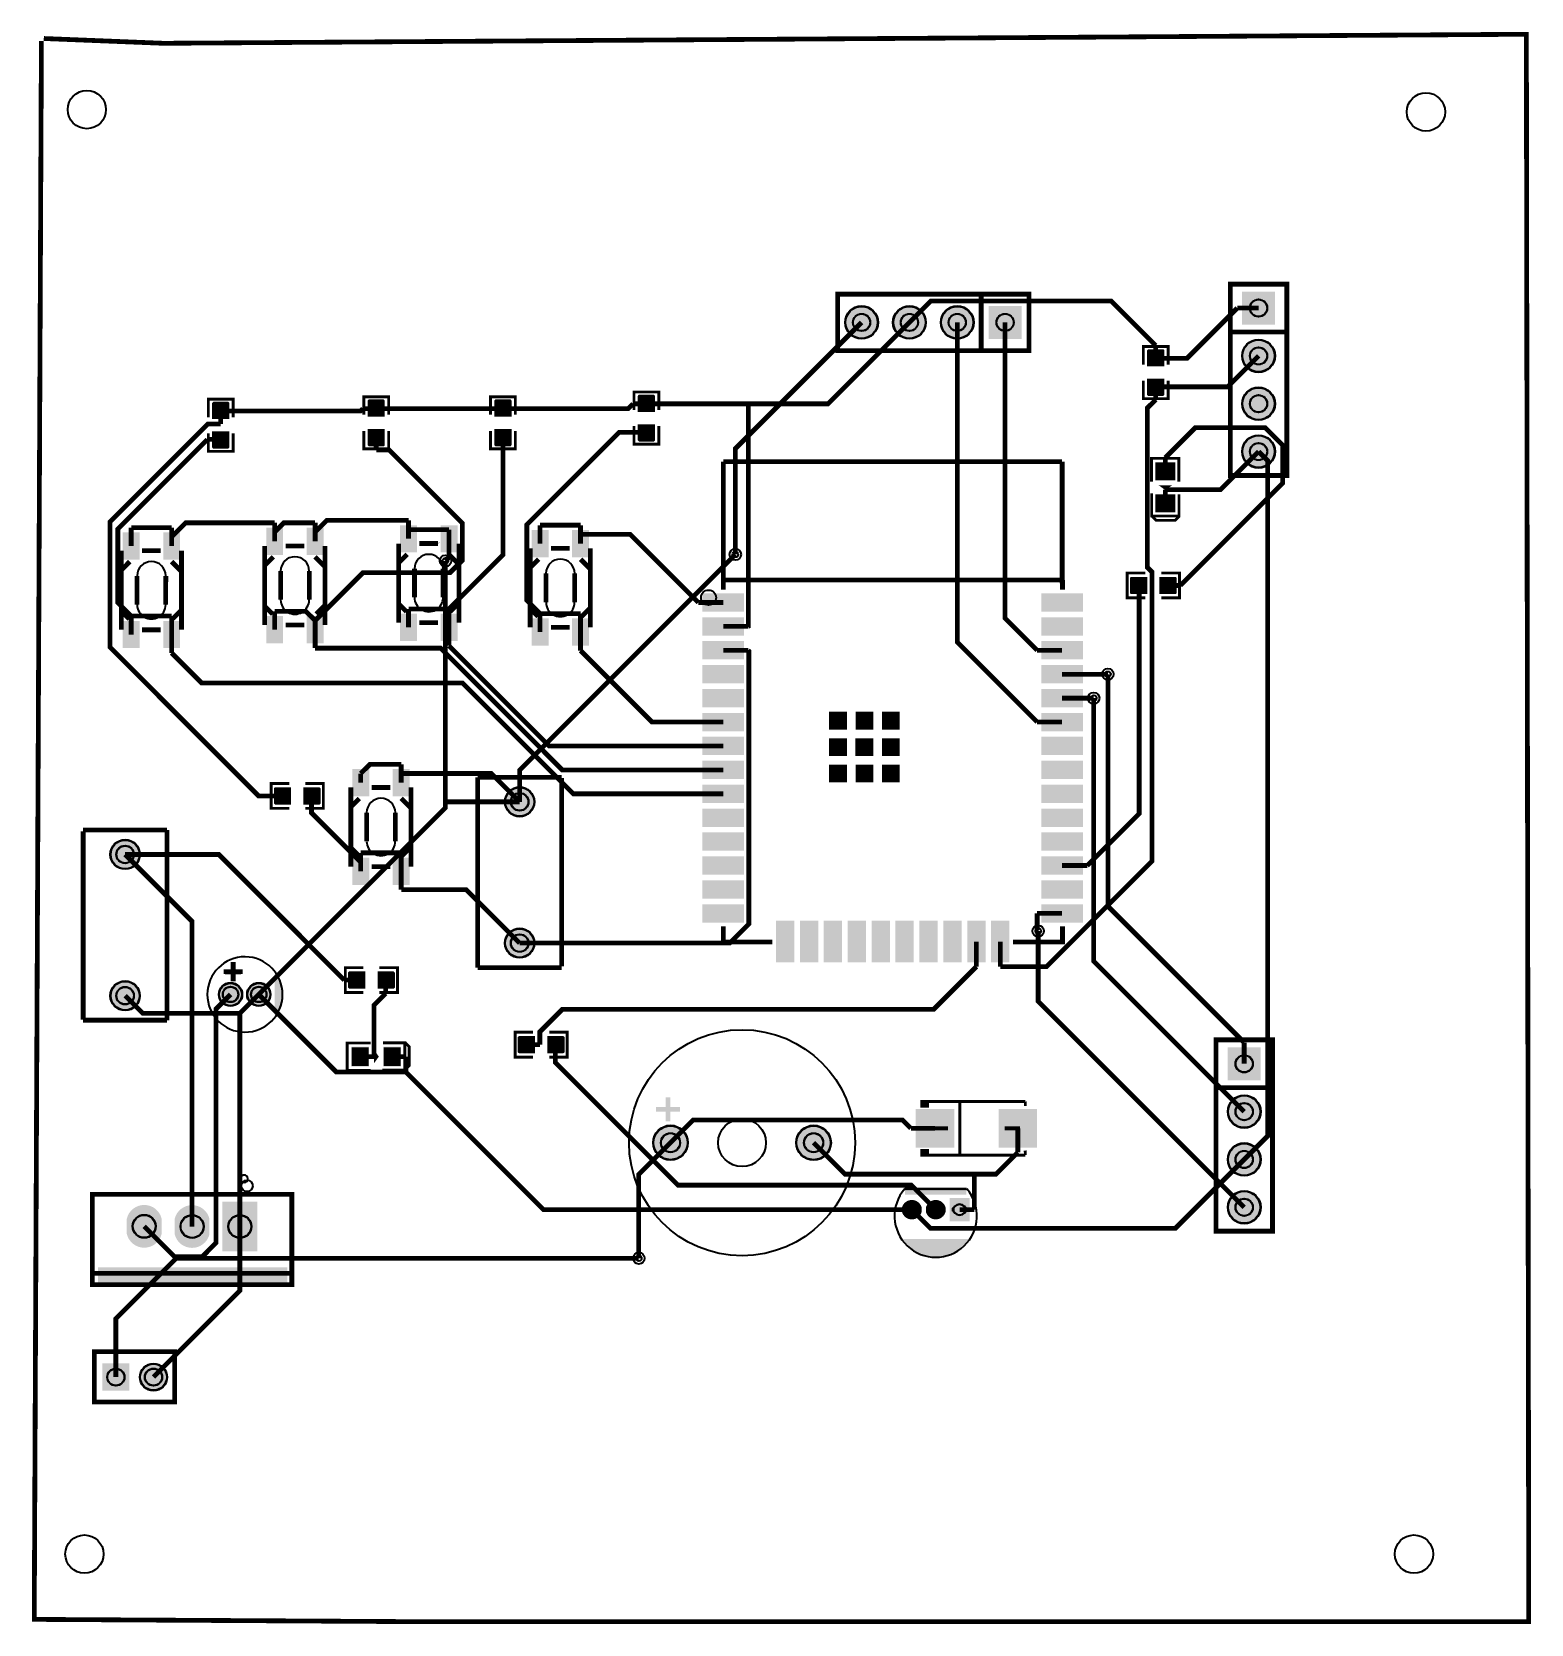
# Model space of a CAD drawing. Header units: millimetres. Extents: x -0.5 to 79.1, y -84.2 to 0.4.
import ezdxf

# ---------------------------------------------------------------- set-up
doc = ezdxf.new("R2010")
doc.units = ezdxf.units.MM
for name, color, linetype, true_color in [('BoardOutLine', 7, 'Continuous', 0xff00ff), ('BottomLayer', 7, 'Continuous', 0x0000ff), ('BottomSolderMaskLayer', 7, 'Continuous', 0xaa00ff), ('Document', 7, 'Continuous', 0xffffff), ('Hole', 7, 'Continuous', 0x222222), ('Multi-Layer', 7, 'Continuous', 0xc0c0c0), ('TopLayer', 7, 'Continuous', 0xff0000), ('TopPasteMaskLayer', 7, 'Continuous', 0x808080), ('TopSilkLayer', 7, 'Continuous', 0xffcc00), ('TopSolderMaskLayer', 7, 'Continuous', 0x800080)]:
    doc.layers.add(name, color=color, linetype=linetype, true_color=true_color)

msp = doc.modelspace()

# ---------------------------------------------------------------- hatches: boundary and pattern name
at = {"layer": 'BottomSolderMaskLayer'}
for points in [[(65.519, -13.437), (65.519, -15.188), (63.768, -15.188), (63.768, -13.437)], [(42.686, -15.075, 1), (44.436, -15.075, 1)], [(45.226, -15.075, 1), (46.976, -15.075, 1)], [(47.766, -15.075, 1), (49.516, -15.075, 1)], [(52.057, -15.95), (50.306, -15.95), (50.306, -14.199), (52.057, -14.199)], [(63.768, -16.853, 1), (65.519, -16.853, 1)], [(63.768, -19.393, 1), (65.519, -19.393, 1)], [(63.768, -21.933, 1), (65.519, -21.933, 1)], [(24.613, -40.535, 1), (26.187, -40.535, 1)], [(3.658, -43.329, 1), (5.232, -43.329, 1)], [(24.613, -48.035, 1), (26.187, -48.035, 1)], [(3.658, -50.829, 1), (5.232, -50.829, 1)], [(9.42, -50.762, 1), (10.67, -50.762, 1)], [(10.92, -50.762, 1), (12.17, -50.762, 1)], [(64.757, -53.57), (64.757, -55.32), (63.006, -55.32), (63.006, -53.57)], [(63.006, -56.985, 1), (64.757, -56.985, 1)], [(32.486, -58.636, 1), (34.336, -58.636, 1)], [(40.086, -58.636, 1), (41.936, -58.636, 1)], [(63.006, -59.525, 1), (64.757, -59.525, 1)], [(46.753, -62.296, -0.785398), (45.703, -62.296), (45.703, -62.088, -0.785398), (46.753, -62.088)], [(48.023, -62.296, -0.785398), (46.973, -62.296), (46.973, -62.088, -0.785398), (48.023, -62.088)], [(49.293, -62.817), (48.243, -62.817), (48.243, -61.567), (49.293, -61.567)], [(63.006, -62.065, 1), (64.757, -62.065, 1)], [(6.386, -63.484, -0.785398), (4.535, -63.484), (4.535, -62.668, -0.785398), (6.386, -62.668)], [(8.927, -63.494, -0.785398), (7.076, -63.494), (7.076, -62.678, -0.785398), (8.927, -62.678)], [(11.467, -64.411), (9.616, -64.411), (9.616, -61.761), (11.467, -61.761)], [(3.228, -70.357), (4.678, -70.357), (4.678, -71.807), (3.228, -71.807)], [(5.228, -71.082, 1), (6.678, -71.082, 1)]]:
    msp.add_hatch(color=256, dxfattribs=at).paths.add_polyline_path(points)
at = {"layer": 'Document'}
for points in [[(9.677, -49.425), (10.058, -49.425), (10.693, -49.425), (10.693, -49.679), (9.677, -49.679)], [(10.058, -50.06), (10.058, -49.679), (10.058, -49.044), (10.312, -49.044), (10.312, -50.06)], [(12.446, -49.746), (12.483, -49.785), (12.519, -49.825), (12.553, -49.867), (12.585, -49.91), (12.615, -49.954), (12.644, -50), (12.67, -50.047), (12.695, -50.094), (12.717, -50.143), (12.738, -50.193), (12.757, -50.243), (12.773, -50.295), (12.787, -50.346), (12.799, -50.399), (12.809, -50.452), (12.817, -50.505), (12.823, -50.558), (12.826, -50.612), (12.827, -50.666), (12.827, -50.889), (12.827, -50.985), (12.826, -51.039), (12.823, -51.093), (12.817, -51.146), (12.809, -51.199), (12.799, -51.252), (12.787, -51.305), (12.773, -51.356), (12.757, -51.408), (12.738, -51.458), (12.717, -51.508), (12.695, -51.557), (12.67, -51.604), (12.644, -51.651), (12.615, -51.697), (12.585, -51.741), (12.553, -51.784), (12.519, -51.826), (12.483, -51.866), (12.446, -51.905)], [(33.147, -57.366), (33.147, -56.223), (33.401, -56.223), (33.401, -57.493), (33.147, -57.493)], [(32.766, -56.731), (33.909, -56.731), (33.909, -56.985), (32.639, -56.985), (32.639, -56.731)], [(51.671, -58.549), (51.671, -57.199), (51.468, -57.199), (51.468, -58.549)], [(47.34, -57.975), (47.34, -57.773), (48.15, -57.773), (48.15, -57.975)], [(51.975, -57.975), (51.975, -57.773), (51.165, -57.773), (51.165, -57.975)], [(49.123, -61.392), (49.123, -61.192), (45.873, -61.192), (45.873, -61.392)], [(45.673, -63.742), (45.713, -63.797), (45.754, -63.851), (45.797, -63.903), (45.842, -63.955), (45.888, -64.004), (45.936, -64.053), (45.985, -64.1), (46.035, -64.145), (46.087, -64.189), (46.14, -64.231), (46.195, -64.272), (46.25, -64.311), (46.307, -64.348), (46.365, -64.383), (46.424, -64.417), (46.484, -64.449), (46.545, -64.479), (46.607, -64.507), (46.67, -64.533), (46.733, -64.558), (46.797, -64.58), (46.862, -64.6), (46.927, -64.619), (46.993, -64.635), (47.06, -64.649), (47.126, -64.662), (47.193, -64.672), (47.261, -64.68), (47.328, -64.687), (47.396, -64.691), (47.464, -64.693), (47.532, -64.693), (47.6, -64.691), (47.668, -64.687), (47.735, -64.68), (47.803, -64.672), (47.87, -64.662), (47.937, -64.649), (48.003, -64.635), (48.069, -64.619), (48.134, -64.6), (48.199, -64.58), (48.263, -64.558), (48.327, -64.533), (48.389, -64.507), (48.451, -64.479), (48.512, -64.449), (48.572, -64.417), (48.631, -64.383), (48.689, -64.348), (48.746, -64.311), (48.801, -64.272), (48.856, -64.231), (48.909, -64.189), (48.961, -64.145), (49.011, -64.1), (49.06, -64.053), (49.108, -64.004), (49.154, -63.955), (49.199, -63.903), (49.242, -63.851), (49.283, -63.797), (49.323, -63.742)], [(13.061, -66.091), (13.061, -65.251), (3.011, -65.251), (3.011, -66.091)]]:
    msp.add_hatch(color=256, dxfattribs=at).paths.add_polyline_path(points)
at = {"layer": 'Multi-Layer'}
for points in [[(65.493, -13.463), (65.493, -15.163), (63.793, -15.163), (63.793, -13.463)], [(42.711, -15.075, 1), (44.411, -15.075, 1)], [(45.251, -15.075, 1), (46.951, -15.075, 1)], [(47.791, -15.075, 1), (49.491, -15.075, 1)], [(52.031, -15.925), (50.331, -15.925), (50.331, -14.225), (52.031, -14.225)], [(63.793, -16.853, 1), (65.493, -16.853, 1)], [(63.793, -19.393, 1), (65.493, -19.393, 1)], [(63.793, -21.933, 1), (65.493, -21.933, 1)], [(24.638, -40.535, 1), (26.162, -40.535, 1)], [(3.683, -43.329, 1), (5.207, -43.329, 1)], [(24.638, -48.035, 1), (26.162, -48.035, 1)], [(3.683, -50.829, 1), (5.207, -50.829, 1)], [(9.445, -50.762, 1), (10.645, -50.762, 1)], [(10.945, -50.762, 1), (12.145, -50.762, 1)], [(64.731, -53.595), (64.731, -55.295), (63.031, -55.295), (63.031, -53.595)], [(63.031, -56.985, 1), (64.731, -56.985, 1)], [(32.511, -58.636, 1), (34.311, -58.636, 1)], [(40.111, -58.636, 1), (41.911, -58.636, 1)], [(63.031, -59.525, 1), (64.731, -59.525, 1)], [(46.728, -62.292, -0.785398), (45.728, -62.292), (45.728, -62.092, -0.785398), (46.728, -62.092)], [(47.998, -62.292, -0.785398), (46.998, -62.292), (46.998, -62.092, -0.785398), (47.998, -62.092)], [(49.268, -62.792), (48.268, -62.792), (48.268, -61.592), (49.268, -61.592)], [(63.031, -62.065, 1), (64.731, -62.065, 1)], [(6.361, -63.476, -0.785398), (4.561, -63.476), (4.561, -62.676, -0.785398), (6.361, -62.676)], [(8.901, -63.486, -0.785398), (7.101, -63.486), (7.101, -62.686, -0.785398), (8.901, -62.686)], [(11.441, -64.386), (9.641, -64.386), (9.641, -61.786), (11.441, -61.786)], [(3.253, -70.382), (4.653, -70.382), (4.653, -71.782), (3.253, -71.782)], [(5.253, -71.082, 1), (6.653, -71.082, 1)]]:
    msp.add_hatch(color=256, dxfattribs=at).paths.add_polyline_path(points)
at = {"layer": 'TopLayer'}
for points in [[(58.75, -17.392), (59.614, -17.392), (59.614, -16.585), (58.75, -16.585)], [(58.75, -18.092), (59.614, -18.092), (59.614, -18.898), (58.75, -18.898)], [(9.093, -20.186), (9.957, -20.186), (9.957, -19.379), (9.093, -19.379)], [(17.348, -20.059), (18.212, -20.059), (18.212, -19.252), (17.348, -19.252)], [(24.079, -20.059), (24.943, -20.059), (24.943, -19.252), (24.079, -19.252)], [(31.699, -19.805), (32.563, -19.805), (32.563, -18.998), (31.699, -18.998)], [(9.093, -20.886), (9.957, -20.886), (9.957, -21.692), (9.093, -21.692)], [(17.348, -20.759), (18.212, -20.759), (18.212, -21.565), (17.348, -21.565)], [(24.079, -20.759), (24.943, -20.759), (24.943, -21.565), (24.079, -21.565)], [(31.699, -20.505), (32.563, -20.505), (32.563, -21.311), (31.699, -21.311)], [(60.19, -23.438), (59.19, -23.438), (59.19, -22.538), (60.19, -22.538)], [(60.19, -25.138), (59.19, -25.138), (59.19, -24.238), (60.19, -24.238)], [(11.962, -25.995), (12.812, -25.995), (12.812, -27.395), (11.962, -27.395)], [(14.112, -25.995), (14.962, -25.995), (14.962, -27.395), (14.112, -27.395)], [(19.074, -25.868), (19.924, -25.868), (19.924, -27.268), (19.074, -27.268)], [(21.224, -25.868), (22.074, -25.868), (22.074, -27.268), (21.224, -27.268)], [(26.059, -26.122), (26.909, -26.122), (26.909, -27.522), (26.059, -27.522)], [(28.209, -26.122), (29.059, -26.122), (29.059, -27.522), (28.209, -27.522)], [(4.342, -26.249), (5.192, -26.249), (5.192, -27.649), (4.342, -27.649)], [(6.492, -26.249), (7.342, -26.249), (7.342, -27.649), (6.492, -27.649)], [(58.705, -29.477), (58.705, -28.613), (57.899, -28.613), (57.899, -29.477)], [(59.405, -29.477), (59.405, -28.613), (60.212, -28.613), (60.212, -29.477)], [(37.262, -29.473), (37.262, -30.423), (35.162, -30.423), (35.162, -29.473)], [(55.262, -29.473), (55.262, -30.423), (53.162, -30.423), (53.162, -29.473)], [(4.342, -30.949), (5.192, -30.949), (5.192, -32.349), (4.342, -32.349)], [(6.492, -30.949), (7.342, -30.949), (7.342, -32.349), (6.492, -32.349)], [(11.962, -30.695), (12.812, -30.695), (12.812, -32.095), (11.962, -32.095)], [(14.112, -30.695), (14.962, -30.695), (14.962, -32.095), (14.112, -32.095)], [(19.074, -30.568), (19.924, -30.568), (19.924, -31.968), (19.074, -31.968)], [(21.224, -30.568), (22.074, -30.568), (22.074, -31.968), (21.224, -31.968)], [(26.059, -30.822), (26.909, -30.822), (26.909, -32.222), (26.059, -32.222)], [(28.209, -30.822), (29.059, -30.822), (29.059, -32.222), (28.209, -32.222)], [(37.262, -30.743), (37.262, -31.693), (35.162, -31.693), (35.162, -30.743)], [(55.262, -30.743), (55.262, -31.693), (53.162, -31.693), (53.162, -30.743)], [(37.262, -32.013), (37.262, -32.963), (35.162, -32.963), (35.162, -32.013)], [(55.262, -32.013), (55.262, -32.963), (53.162, -32.963), (53.162, -32.013)], [(37.262, -33.283), (37.262, -34.233), (35.162, -34.233), (35.162, -33.283)], [(55.262, -33.283), (55.262, -34.233), (53.162, -34.233), (53.162, -33.283)], [(37.262, -34.553), (37.262, -35.503), (35.162, -35.503), (35.162, -34.553)], [(55.262, -34.553), (55.262, -35.503), (53.162, -35.503), (53.162, -34.553)], [(37.262, -35.823), (37.262, -36.773), (35.162, -36.773), (35.162, -35.823)], [(41.862, -36.679), (41.862, -35.779), (42.762, -35.779), (42.762, -36.679)], [(43.262, -36.679), (43.262, -35.779), (44.162, -35.779), (44.162, -36.679)], [(44.662, -36.679), (44.662, -35.779), (45.562, -35.779), (45.562, -36.679)], [(55.262, -35.823), (55.262, -36.773), (53.162, -36.773), (53.162, -35.823)], [(37.262, -37.093), (37.262, -38.043), (35.162, -38.043), (35.162, -37.093)], [(41.862, -38.079), (41.862, -37.179), (42.762, -37.179), (42.762, -38.079)], [(43.262, -38.079), (43.262, -37.179), (44.162, -37.179), (44.162, -38.079)], [(44.662, -38.079), (44.662, -37.179), (45.562, -37.179), (45.562, -38.079)], [(55.262, -37.093), (55.262, -38.043), (53.162, -38.043), (53.162, -37.093)], [(16.534, -38.822), (17.384, -38.822), (17.384, -40.222), (16.534, -40.222)], [(18.684, -38.822), (19.534, -38.822), (19.534, -40.222), (18.684, -40.222)], [(37.262, -38.363), (37.262, -39.313), (35.162, -39.313), (35.162, -38.363)], [(41.862, -39.479), (41.862, -38.579), (42.762, -38.579), (42.762, -39.479)], [(43.262, -39.479), (43.262, -38.579), (44.162, -38.579), (44.162, -39.479)], [(44.662, -39.479), (44.662, -38.579), (45.562, -38.579), (45.562, -39.479)], [(55.262, -38.363), (55.262, -39.313), (53.162, -39.313), (53.162, -38.363)], [(37.262, -39.633), (37.262, -40.583), (35.162, -40.583), (35.162, -39.633)], [(55.262, -39.633), (55.262, -40.583), (53.162, -40.583), (53.162, -39.633)], [(13.239, -40.653), (13.239, -39.789), (12.433, -39.789), (12.433, -40.653)], [(13.939, -40.653), (13.939, -39.789), (14.746, -39.789), (14.746, -40.653)], [(37.262, -40.903), (37.262, -41.853), (35.162, -41.853), (35.162, -40.903)], [(55.262, -40.903), (55.262, -41.853), (53.162, -41.853), (53.162, -40.903)], [(37.262, -42.173), (37.262, -43.123), (35.162, -43.123), (35.162, -42.173)], [(55.262, -42.173), (55.262, -43.123), (53.162, -43.123), (53.162, -42.173)], [(16.534, -43.522), (17.384, -43.522), (17.384, -44.922), (16.534, -44.922)], [(18.684, -43.522), (19.534, -43.522), (19.534, -44.922), (18.684, -44.922)], [(37.262, -43.443), (37.262, -44.393), (35.162, -44.393), (35.162, -43.443)], [(55.262, -43.443), (55.262, -44.393), (53.162, -44.393), (53.162, -43.443)], [(37.262, -44.713), (37.262, -45.663), (35.162, -45.663), (35.162, -44.713)], [(55.262, -44.713), (55.262, -45.663), (53.162, -45.663), (53.162, -44.713)], [(37.262, -45.983), (37.262, -46.933), (35.162, -46.933), (35.162, -45.983)], [(55.262, -45.983), (55.262, -46.933), (53.162, -46.933), (53.162, -45.983)], [(39.972, -46.903), (39.972, -49.003), (39.022, -49.003), (39.022, -46.903)], [(41.242, -46.903), (41.242, -49.003), (40.292, -49.003), (40.292, -46.903)], [(42.512, -46.903), (42.512, -49.003), (41.562, -49.003), (41.562, -46.903)], [(43.782, -46.903), (43.782, -49.003), (42.832, -49.003), (42.832, -46.903)], [(45.052, -46.903), (45.052, -49.003), (44.102, -49.003), (44.102, -46.903)], [(46.322, -46.903), (46.322, -49.003), (45.372, -49.003), (45.372, -46.903)], [(47.592, -46.903), (47.592, -49.003), (46.642, -49.003), (46.642, -46.903)], [(48.862, -46.903), (48.862, -49.003), (47.912, -49.003), (47.912, -46.903)], [(50.132, -46.903), (50.132, -49.003), (49.182, -49.003), (49.182, -46.903)], [(51.402, -46.903), (51.402, -49.003), (50.452, -49.003), (50.452, -46.903)], [(17.176, -50.432), (17.176, -49.568), (16.37, -49.568), (16.37, -50.432)], [(17.876, -50.432), (17.876, -49.568), (18.683, -49.568), (18.683, -50.432)], [(26.193, -53.861), (26.193, -52.997), (25.387, -52.997), (25.387, -53.861)], [(26.893, -53.861), (26.893, -52.997), (27.7, -52.997), (27.7, -53.861)], [(17.38, -53.564), (17.38, -54.564), (16.48, -54.564), (16.48, -53.564)], [(19.08, -53.564), (19.08, -54.564), (18.18, -54.564), (18.18, -53.564)], [(48.457, -58.874), (46.457, -58.874), (46.457, -56.874), (48.457, -56.874)], [(52.857, -58.874), (50.857, -58.874), (50.857, -56.874), (52.857, -56.874)]]:
    msp.add_hatch(color=256, dxfattribs=at).paths.add_polyline_path(points)
at = {"layer": 'TopPasteMaskLayer'}
for points in [[(58.732, -16.547), (58.732, -17.347), (58.782, -17.397), (59.01, -17.397), (59.01, -17.027), (59.34, -17.027), (59.34, -17.397), (59.582, -17.397), (59.632, -17.347), (59.632, -16.547), (59.582, -16.497), (58.782, -16.497)], [(59.632, -18.937), (59.632, -18.137), (59.582, -18.087), (59.354, -18.087), (59.354, -18.457), (59.024, -18.457), (59.024, -18.087), (58.782, -18.087), (58.732, -18.137), (58.732, -18.937), (58.782, -18.987), (59.582, -18.987)], [(9.075, -19.341), (9.075, -20.141), (9.125, -20.191), (9.353, -20.191), (9.353, -19.821), (9.683, -19.821), (9.683, -20.191), (9.925, -20.191), (9.975, -20.141), (9.975, -19.341), (9.925, -19.291), (9.125, -19.291)], [(17.33, -19.214), (17.33, -20.014), (17.38, -20.064), (17.608, -20.064), (17.608, -19.694), (17.938, -19.694), (17.938, -20.064), (18.18, -20.064), (18.23, -20.014), (18.23, -19.214), (18.18, -19.164), (17.38, -19.164)], [(24.061, -19.214), (24.061, -20.014), (24.111, -20.064), (24.339, -20.064), (24.339, -19.694), (24.669, -19.694), (24.669, -20.064), (24.911, -20.064), (24.961, -20.014), (24.961, -19.214), (24.911, -19.164), (24.111, -19.164)], [(31.681, -18.96), (31.681, -19.76), (31.731, -19.81), (31.959, -19.81), (31.959, -19.44), (32.289, -19.44), (32.289, -19.81), (32.531, -19.81), (32.581, -19.76), (32.581, -18.96), (32.531, -18.91), (31.731, -18.91)], [(9.975, -21.731), (9.975, -20.931), (9.925, -20.881), (9.697, -20.881), (9.697, -21.251), (9.367, -21.251), (9.367, -20.881), (9.125, -20.881), (9.075, -20.931), (9.075, -21.731), (9.125, -21.781), (9.925, -21.781)], [(18.23, -21.604), (18.23, -20.804), (18.18, -20.754), (17.952, -20.754), (17.952, -21.124), (17.622, -21.124), (17.622, -20.754), (17.38, -20.754), (17.33, -20.804), (17.33, -21.604), (17.38, -21.654), (18.18, -21.654)], [(24.961, -21.604), (24.961, -20.804), (24.911, -20.754), (24.683, -20.754), (24.683, -21.124), (24.353, -21.124), (24.353, -20.754), (24.111, -20.754), (24.061, -20.804), (24.061, -21.604), (24.111, -21.654), (24.911, -21.654)], [(32.581, -21.35), (32.581, -20.55), (32.531, -20.5), (32.303, -20.5), (32.303, -20.87), (31.973, -20.87), (31.973, -20.5), (31.731, -20.5), (31.681, -20.55), (31.681, -21.35), (31.731, -21.4), (32.531, -21.4)], [(60.19, -23.438), (59.19, -23.438), (59.19, -22.538), (60.19, -22.538)], [(60.19, -25.138), (59.19, -25.138), (59.19, -24.238), (60.19, -24.238)], [(11.962, -25.995), (12.812, -25.995), (12.812, -27.395), (11.962, -27.395)], [(14.112, -25.995), (14.962, -25.995), (14.962, -27.395), (14.112, -27.395)], [(19.074, -25.868), (19.924, -25.868), (19.924, -27.268), (19.074, -27.268)], [(21.224, -25.868), (22.074, -25.868), (22.074, -27.268), (21.224, -27.268)], [(26.059, -26.122), (26.909, -26.122), (26.909, -27.522), (26.059, -27.522)], [(28.209, -26.122), (29.059, -26.122), (29.059, -27.522), (28.209, -27.522)], [(4.342, -26.249), (5.192, -26.249), (5.192, -27.649), (4.342, -27.649)], [(6.492, -26.249), (7.342, -26.249), (7.342, -27.649), (6.492, -27.649)], [(57.86, -29.495), (58.66, -29.495), (58.71, -29.445), (58.71, -29.217), (58.34, -29.217), (58.34, -28.887), (58.71, -28.887), (58.71, -28.645), (58.66, -28.595), (57.86, -28.595), (57.81, -28.645), (57.81, -29.445)], [(60.25, -28.595), (59.45, -28.595), (59.4, -28.645), (59.4, -28.873), (59.77, -28.873), (59.77, -29.203), (59.4, -29.203), (59.4, -29.445), (59.45, -29.495), (60.25, -29.495), (60.3, -29.445), (60.3, -28.645)], [(37.262, -29.473), (37.262, -30.423), (35.162, -30.423), (35.162, -29.473)], [(55.262, -29.473), (55.262, -30.423), (53.162, -30.423), (53.162, -29.473)], [(4.342, -30.949), (5.192, -30.949), (5.192, -32.349), (4.342, -32.349)], [(6.492, -30.949), (7.342, -30.949), (7.342, -32.349), (6.492, -32.349)], [(11.962, -30.695), (12.812, -30.695), (12.812, -32.095), (11.962, -32.095)], [(14.112, -30.695), (14.962, -30.695), (14.962, -32.095), (14.112, -32.095)], [(19.074, -30.568), (19.924, -30.568), (19.924, -31.968), (19.074, -31.968)], [(21.224, -30.568), (22.074, -30.568), (22.074, -31.968), (21.224, -31.968)], [(26.059, -30.822), (26.909, -30.822), (26.909, -32.222), (26.059, -32.222)], [(28.209, -30.822), (29.059, -30.822), (29.059, -32.222), (28.209, -32.222)], [(37.262, -30.743), (37.262, -31.693), (35.162, -31.693), (35.162, -30.743)], [(55.262, -30.743), (55.262, -31.693), (53.162, -31.693), (53.162, -30.743)], [(37.262, -32.013), (37.262, -32.963), (35.162, -32.963), (35.162, -32.013)], [(55.262, -32.013), (55.262, -32.963), (53.162, -32.963), (53.162, -32.013)], [(37.262, -33.283), (37.262, -34.233), (35.162, -34.233), (35.162, -33.283)], [(55.262, -33.283), (55.262, -34.233), (53.162, -34.233), (53.162, -33.283)], [(37.262, -34.553), (37.262, -35.503), (35.162, -35.503), (35.162, -34.553)], [(55.262, -34.553), (55.262, -35.503), (53.162, -35.503), (53.162, -34.553)], [(37.262, -35.823), (37.262, -36.773), (35.162, -36.773), (35.162, -35.823)], [(41.862, -36.679), (41.862, -35.779), (42.762, -35.779), (42.762, -36.679)], [(43.262, -36.679), (43.262, -35.779), (44.162, -35.779), (44.162, -36.679)], [(44.662, -36.679), (44.662, -35.779), (45.562, -35.779), (45.562, -36.679)], [(55.262, -35.823), (55.262, -36.773), (53.162, -36.773), (53.162, -35.823)], [(37.262, -37.093), (37.262, -38.043), (35.162, -38.043), (35.162, -37.093)], [(41.862, -38.079), (41.862, -37.179), (42.762, -37.179), (42.762, -38.079)], [(43.262, -38.079), (43.262, -37.179), (44.162, -37.179), (44.162, -38.079)], [(44.662, -38.079), (44.662, -37.179), (45.562, -37.179), (45.562, -38.079)], [(55.262, -37.093), (55.262, -38.043), (53.162, -38.043), (53.162, -37.093)], [(16.534, -38.822), (17.384, -38.822), (17.384, -40.222), (16.534, -40.222)], [(18.684, -38.822), (19.534, -38.822), (19.534, -40.222), (18.684, -40.222)], [(37.262, -38.363), (37.262, -39.313), (35.162, -39.313), (35.162, -38.363)], [(41.862, -39.479), (41.862, -38.579), (42.762, -38.579), (42.762, -39.479)], [(43.262, -39.479), (43.262, -38.579), (44.162, -38.579), (44.162, -39.479)], [(44.662, -39.479), (44.662, -38.579), (45.562, -38.579), (45.562, -39.479)], [(55.262, -38.363), (55.262, -39.313), (53.162, -39.313), (53.162, -38.363)], [(37.262, -39.633), (37.262, -40.583), (35.162, -40.583), (35.162, -39.633)], [(55.262, -39.633), (55.262, -40.583), (53.162, -40.583), (53.162, -39.633)], [(12.394, -40.671), (13.194, -40.671), (13.244, -40.621), (13.244, -40.393), (12.874, -40.393), (12.874, -40.063), (13.244, -40.063), (13.244, -39.821), (13.194, -39.771), (12.394, -39.771), (12.344, -39.821), (12.344, -40.621)], [(14.784, -39.771), (13.984, -39.771), (13.934, -39.821), (13.934, -40.049), (14.304, -40.049), (14.304, -40.379), (13.934, -40.379), (13.934, -40.621), (13.984, -40.671), (14.784, -40.671), (14.834, -40.621), (14.834, -39.821)], [(37.262, -40.903), (37.262, -41.853), (35.162, -41.853), (35.162, -40.903)], [(55.262, -40.903), (55.262, -41.853), (53.162, -41.853), (53.162, -40.903)], [(37.262, -42.173), (37.262, -43.123), (35.162, -43.123), (35.162, -42.173)], [(55.262, -42.173), (55.262, -43.123), (53.162, -43.123), (53.162, -42.173)], [(16.534, -43.522), (17.384, -43.522), (17.384, -44.922), (16.534, -44.922)], [(18.684, -43.522), (19.534, -43.522), (19.534, -44.922), (18.684, -44.922)], [(37.262, -43.443), (37.262, -44.393), (35.162, -44.393), (35.162, -43.443)], [(55.262, -43.443), (55.262, -44.393), (53.162, -44.393), (53.162, -43.443)], [(37.262, -44.713), (37.262, -45.663), (35.162, -45.663), (35.162, -44.713)], [(55.262, -44.713), (55.262, -45.663), (53.162, -45.663), (53.162, -44.713)], [(37.262, -45.983), (37.262, -46.933), (35.162, -46.933), (35.162, -45.983)], [(55.262, -45.983), (55.262, -46.933), (53.162, -46.933), (53.162, -45.983)], [(39.972, -46.903), (39.972, -49.003), (39.022, -49.003), (39.022, -46.903)], [(41.242, -46.903), (41.242, -49.003), (40.292, -49.003), (40.292, -46.903)], [(42.512, -46.903), (42.512, -49.003), (41.562, -49.003), (41.562, -46.903)], [(43.782, -46.903), (43.782, -49.003), (42.832, -49.003), (42.832, -46.903)], [(45.052, -46.903), (45.052, -49.003), (44.102, -49.003), (44.102, -46.903)], [(46.322, -46.903), (46.322, -49.003), (45.372, -49.003), (45.372, -46.903)], [(47.592, -46.903), (47.592, -49.003), (46.642, -49.003), (46.642, -46.903)], [(48.862, -46.903), (48.862, -49.003), (47.912, -49.003), (47.912, -46.903)], [(50.132, -46.903), (50.132, -49.003), (49.182, -49.003), (49.182, -46.903)], [(51.402, -46.903), (51.402, -49.003), (50.452, -49.003), (50.452, -46.903)], [(16.331, -50.45), (17.131, -50.45), (17.181, -50.4), (17.181, -50.172), (16.811, -50.172), (16.811, -49.842), (17.181, -49.842), (17.181, -49.6), (17.131, -49.55), (16.331, -49.55), (16.281, -49.6), (16.281, -50.4)], [(18.721, -49.55), (17.921, -49.55), (17.871, -49.6), (17.871, -49.828), (18.241, -49.828), (18.241, -50.158), (17.871, -50.158), (17.871, -50.4), (17.921, -50.45), (18.721, -50.45), (18.771, -50.4), (18.771, -49.6)], [(25.348, -53.879), (26.148, -53.879), (26.198, -53.829), (26.198, -53.601), (25.828, -53.601), (25.828, -53.271), (26.198, -53.271), (26.198, -53.029), (26.148, -52.979), (25.348, -52.979), (25.298, -53.029), (25.298, -53.829)], [(27.738, -52.979), (26.938, -52.979), (26.888, -53.029), (26.888, -53.257), (27.258, -53.257), (27.258, -53.587), (26.888, -53.587), (26.888, -53.829), (26.938, -53.879), (27.738, -53.879), (27.788, -53.829), (27.788, -53.029)], [(17.38, -53.564), (17.38, -54.564), (16.48, -54.564), (16.48, -53.564)], [(19.08, -53.564), (19.08, -54.564), (18.18, -54.564), (18.18, -53.564)], [(48.457, -58.874), (46.457, -58.874), (46.457, -56.874), (48.457, -56.874)], [(52.857, -58.874), (50.857, -58.874), (50.857, -56.874), (52.857, -56.874)]]:
    msp.add_hatch(color=256, dxfattribs=at).paths.add_polyline_path(points)
at = {"layer": 'TopSilkLayer'}
for points in [[(60.05, -23.728), (59.33, -23.718), (59.69, -23.978)], [(12.395, -51.962), (12.435, -51.916), (12.473, -51.868), (12.51, -51.819), (12.545, -51.769), (12.579, -51.718), (12.61, -51.666), (12.64, -51.613), (12.668, -51.558), (12.694, -51.503), (12.718, -51.447), (12.741, -51.39), (12.761, -51.332), (12.78, -51.274), (12.796, -51.215), (12.81, -51.156), (12.823, -51.096), (12.833, -51.036), (12.841, -50.975), (12.848, -50.915), (12.852, -50.854), (12.854, -50.793), (12.854, -50.731), (12.852, -50.67), (12.848, -50.609), (12.841, -50.549), (12.833, -50.488), (12.823, -50.428), (12.81, -50.368), (12.796, -50.309), (12.78, -50.25), (12.761, -50.191), (12.741, -50.134), (12.718, -50.077), (12.694, -50.021), (12.668, -49.966), (12.64, -49.911), (12.61, -49.858), (12.579, -49.806), (12.545, -49.755), (12.51, -49.705), (12.473, -49.656), (12.435, -49.608), (12.395, -49.562)], [(17.67, -53.704), (17.66, -54.424), (17.92, -54.064)], [(47.137, -56.372), (47.136, -56.778), (46.676, -56.774), (46.68, -56.372)], [(47.145, -58.97), (47.144, -59.377), (46.684, -59.372), (46.688, -58.97)]]:
    msp.add_hatch(color=256, dxfattribs=at).paths.add_polyline_path(points)
at = {"layer": 'TopSolderMaskLayer'}
for points in [[(65.519, -13.437), (65.519, -15.188), (63.768, -15.188), (63.768, -13.437)], [(42.686, -15.075, 1), (44.436, -15.075, 1)], [(45.226, -15.075, 1), (46.976, -15.075, 1)], [(47.766, -15.075, 1), (49.516, -15.075, 1)], [(52.057, -15.95), (50.306, -15.95), (50.306, -14.199), (52.057, -14.199)], [(63.768, -16.853, 1), (65.519, -16.853, 1)], [(58.723, -17.416), (59.641, -17.416), (59.641, -16.562), (58.723, -16.562)], [(58.723, -18.068), (59.641, -18.068), (59.641, -18.922), (58.723, -18.922)], [(63.768, -19.393, 1), (65.519, -19.393, 1)], [(9.066, -20.21), (9.984, -20.21), (9.984, -19.356), (9.066, -19.356)], [(17.321, -20.083), (18.239, -20.083), (18.239, -19.229), (17.321, -19.229)], [(24.052, -20.083), (24.97, -20.083), (24.97, -19.229), (24.052, -19.229)], [(31.672, -19.829), (32.59, -19.829), (32.59, -18.975), (31.672, -18.975)], [(9.066, -20.862), (9.984, -20.862), (9.984, -21.716), (9.066, -21.716)], [(17.321, -20.735), (18.239, -20.735), (18.239, -21.589), (17.321, -21.589)], [(24.052, -20.735), (24.97, -20.735), (24.97, -21.589), (24.052, -21.589)], [(31.672, -20.481), (32.59, -20.481), (32.59, -21.335), (31.672, -21.335)], [(63.768, -21.933, 1), (65.519, -21.933, 1)], [(60.216, -23.463), (59.165, -23.463), (59.165, -22.512), (60.216, -22.512)], [(60.216, -25.163), (59.165, -25.163), (59.165, -24.212), (60.216, -24.212)], [(11.937, -25.97), (12.837, -25.97), (12.837, -27.42), (11.937, -27.42)], [(14.087, -25.97), (14.987, -25.97), (14.987, -27.42), (14.087, -27.42)], [(19.049, -25.843), (19.95, -25.843), (19.95, -27.293), (19.049, -27.293)], [(21.199, -25.843), (22.099, -25.843), (22.099, -27.293), (21.199, -27.293)], [(26.034, -26.097), (26.935, -26.097), (26.935, -27.547), (26.034, -27.547)], [(28.184, -26.097), (29.084, -26.097), (29.084, -27.547), (28.184, -27.547)], [(4.317, -26.224), (5.217, -26.224), (5.217, -27.674), (4.317, -27.674)], [(6.467, -26.224), (7.367, -26.224), (7.367, -27.674), (6.467, -27.674)], [(58.731, -29.502), (58.731, -28.588), (57.873, -28.588), (57.873, -29.502)], [(59.38, -29.502), (59.38, -28.588), (60.237, -28.588), (60.237, -29.502)], [(37.318, -29.462), (37.318, -30.435), (35.106, -30.435), (35.106, -29.462)], [(55.318, -29.462), (55.318, -30.435), (53.106, -30.435), (53.106, -29.462)], [(4.317, -30.923), (5.217, -30.923), (5.217, -32.374), (4.317, -32.374)], [(6.467, -30.923), (7.367, -30.923), (7.367, -32.374), (6.467, -32.374)], [(11.937, -30.669), (12.837, -30.669), (12.837, -32.12), (11.937, -32.12)], [(14.087, -30.669), (14.987, -30.669), (14.987, -32.12), (14.087, -32.12)], [(19.049, -30.542), (19.95, -30.542), (19.95, -31.993), (19.049, -31.993)], [(21.199, -30.542), (22.099, -30.542), (22.099, -31.993), (21.199, -31.993)], [(26.034, -30.796), (26.935, -30.796), (26.935, -32.247), (26.034, -32.247)], [(28.184, -30.796), (29.084, -30.796), (29.084, -32.247), (28.184, -32.247)], [(37.318, -30.732), (37.318, -31.705), (35.106, -31.705), (35.106, -30.732)], [(55.318, -30.732), (55.318, -31.705), (53.106, -31.705), (53.106, -30.732)], [(37.318, -32.002), (37.318, -32.975), (35.106, -32.975), (35.106, -32.002)], [(55.318, -32.002), (55.318, -32.975), (53.106, -32.975), (53.106, -32.002)], [(37.318, -33.272), (37.318, -34.245), (35.106, -34.245), (35.106, -33.272)], [(55.318, -33.272), (55.318, -34.245), (53.106, -34.245), (53.106, -33.272)], [(37.318, -34.542), (37.318, -35.515), (35.106, -35.515), (35.106, -34.542)], [(55.318, -34.542), (55.318, -35.515), (53.106, -35.515), (53.106, -34.542)], [(37.318, -35.812), (37.318, -36.785), (35.106, -36.785), (35.106, -35.812)], [(41.837, -36.705), (41.837, -35.754), (42.787, -35.754), (42.787, -36.705)], [(43.237, -36.705), (43.237, -35.754), (44.188, -35.754), (44.188, -36.705)], [(44.637, -36.705), (44.637, -35.754), (45.588, -35.754), (45.588, -36.705)], [(55.318, -35.812), (55.318, -36.785), (53.106, -36.785), (53.106, -35.812)], [(37.318, -37.082), (37.318, -38.055), (35.106, -38.055), (35.106, -37.082)], [(41.837, -38.105), (41.837, -37.154), (42.787, -37.154), (42.787, -38.105)], [(43.236, -38.105), (43.236, -37.154), (44.187, -37.154), (44.187, -38.105)], [(44.637, -38.105), (44.637, -37.154), (45.588, -37.154), (45.588, -38.105)], [(55.318, -37.082), (55.318, -38.055), (53.106, -38.055), (53.106, -37.082)], [(16.509, -38.797), (17.409, -38.797), (17.409, -40.247), (16.509, -40.247)], [(18.659, -38.797), (19.559, -38.797), (19.559, -40.247), (18.659, -40.247)], [(37.318, -38.352), (37.318, -39.325), (35.106, -39.325), (35.106, -38.352)], [(41.837, -39.505), (41.837, -38.554), (42.787, -38.554), (42.787, -39.505)], [(43.237, -39.505), (43.237, -38.554), (44.188, -38.554), (44.188, -39.505)], [(44.637, -39.505), (44.637, -38.554), (45.588, -38.554), (45.588, -39.505)], [(55.318, -38.352), (55.318, -39.325), (53.106, -39.325), (53.106, -38.352)], [(37.318, -39.622), (37.318, -40.595), (35.106, -40.595), (35.106, -39.622)], [(55.318, -39.622), (55.318, -40.595), (53.106, -40.595), (53.106, -39.622)], [(13.264, -40.678), (13.264, -39.764), (12.407, -39.764), (12.407, -40.678)], [(13.914, -40.678), (13.914, -39.764), (14.771, -39.764), (14.771, -40.678)], [(24.613, -40.535, 1), (26.187, -40.535, 1)], [(37.318, -40.892), (37.318, -41.865), (35.106, -41.865), (35.106, -40.892)], [(55.318, -40.892), (55.318, -41.865), (53.106, -41.865), (53.106, -40.892)], [(37.318, -42.162), (37.318, -43.135), (35.106, -43.135), (35.106, -42.162)], [(55.318, -42.162), (55.318, -43.135), (53.106, -43.135), (53.106, -42.162)], [(3.658, -43.329, 1), (5.232, -43.329, 1)], [(16.509, -43.497), (17.409, -43.497), (17.409, -44.947), (16.509, -44.947)], [(18.659, -43.497), (19.559, -43.497), (19.559, -44.947), (18.659, -44.947)], [(37.318, -43.432), (37.318, -44.405), (35.106, -44.405), (35.106, -43.432)], [(55.318, -43.432), (55.318, -44.405), (53.106, -44.405), (53.106, -43.432)], [(37.318, -44.702), (37.318, -45.675), (35.106, -45.675), (35.106, -44.702)], [(55.318, -44.702), (55.318, -45.675), (53.106, -45.675), (53.106, -44.702)], [(37.318, -45.972), (37.318, -46.945), (35.106, -46.945), (35.106, -45.972)], [(55.318, -45.972), (55.318, -46.945), (53.106, -46.945), (53.106, -45.972)], [(24.613, -48.035, 1), (26.187, -48.035, 1)], [(39.984, -46.847), (39.984, -49.06), (39.011, -49.06), (39.011, -46.847)], [(41.254, -46.847), (41.254, -49.06), (40.281, -49.06), (40.281, -46.847)], [(42.524, -46.847), (42.524, -49.06), (41.551, -49.06), (41.551, -46.847)], [(43.794, -46.847), (43.794, -49.06), (42.821, -49.06), (42.821, -46.847)], [(45.064, -46.847), (45.064, -49.06), (44.091, -49.06), (44.091, -46.847)], [(46.334, -46.847), (46.334, -49.06), (45.361, -49.06), (45.361, -46.847)], [(47.604, -46.847), (47.604, -49.06), (46.631, -49.06), (46.631, -46.847)], [(48.874, -46.847), (48.874, -49.06), (47.901, -49.06), (47.901, -46.847)], [(50.144, -46.847), (50.144, -49.06), (49.171, -49.06), (49.171, -46.847)], [(51.414, -46.847), (51.414, -49.06), (50.441, -49.06), (50.441, -46.847)], [(17.201, -50.457), (17.201, -49.543), (16.344, -49.543), (16.344, -50.457)], [(17.851, -50.457), (17.851, -49.543), (18.708, -49.543), (18.708, -50.457)], [(3.658, -50.829, 1), (5.232, -50.829, 1)], [(9.42, -50.762, 1), (10.67, -50.762, 1)], [(10.92, -50.762, 1), (12.17, -50.762, 1)], [(26.218, -53.886), (26.218, -52.972), (25.361, -52.972), (25.361, -53.886)], [(26.868, -53.886), (26.868, -52.972), (27.725, -52.972), (27.725, -53.886)], [(17.403, -53.536), (17.403, -54.592), (16.457, -54.592), (16.457, -53.536)], [(19.103, -53.536), (19.103, -54.592), (18.157, -54.592), (18.157, -53.536)], [(64.757, -53.57), (64.757, -55.32), (63.006, -55.32), (63.006, -53.57)], [(63.006, -56.985, 1), (64.757, -56.985, 1)], [(48.483, -58.899), (46.432, -58.899), (46.432, -56.849), (48.483, -56.849)], [(52.882, -58.899), (50.832, -58.899), (50.832, -56.849), (52.882, -56.849)], [(32.486, -58.636, 1), (34.336, -58.636, 1)], [(40.086, -58.636, 1), (41.936, -58.636, 1)], [(63.006, -59.525, 1), (64.757, -59.525, 1)], [(46.753, -62.296, -0.785398), (45.703, -62.296), (45.703, -62.088, -0.785398), (46.753, -62.088)], [(48.023, -62.296, -0.785398), (46.973, -62.296), (46.973, -62.088, -0.785398), (48.023, -62.088)], [(49.293, -62.817), (48.243, -62.817), (48.243, -61.567), (49.293, -61.567)], [(63.006, -62.065, 1), (64.757, -62.065, 1)], [(6.386, -63.484, -0.785398), (4.535, -63.484), (4.535, -62.668, -0.785398), (6.386, -62.668)], [(8.927, -63.494, -0.785398), (7.076, -63.494), (7.076, -62.678, -0.785398), (8.927, -62.678)], [(11.467, -64.411), (9.616, -64.411), (9.616, -61.761), (11.467, -61.761)], [(3.228, -70.357), (4.678, -70.357), (4.678, -71.807), (3.228, -71.807)], [(5.228, -71.082, 1), (6.678, -71.082, 1)]]:
    msp.add_hatch(color=256, dxfattribs=at).paths.add_polyline_path(points)

# ---------------------------------------------------------------- linework, layer by layer
at = {"layer": 'BoardOutLine', "const_width": 0.254}
msp.add_lwpolyline([(0.127, 0), (6.477, -0.254), (78.867, 0.226), (78.994, -84.074), (72.644, -84.074), (25.908, -84.074), (20.574, -84.074), (-0.381, -83.947), (0, -0.127)], dxfattribs=at)
at = {"layer": 'BottomLayer', "const_width": 0.254}
for points in [[(43.561, -15.075), (36.855, -21.781), (36.855, -27.395)], [(64.643, -21.933), (65.129, -22.418), (65.129, -58.278), (63.881, -59.525)], [(21.458, -40.535), (21.458, -27.738)], [(36.855, -27.395), (25.4, -38.85), (25.4, -40.535)], [(63.881, -53.316), (56.642, -46.076), (56.642, -33.758)], [(63.881, -56.985), (55.888, -48.992), (55.888, -35.028)], [(11.545, -50.762), (21.458, -40.849), (21.458, -40.535)], [(21.458, -40.535), (25.4, -40.535)], [(8.001, -63.086), (8.001, -46.885), (4.445, -43.329)], [(63.881, -62.065), (52.941, -51.125), (52.941, -47.394)], [(5.461, -63.076), (7.072, -64.687), (8.544, -64.687), (9.271, -63.959), (9.271, -51.536), (10.045, -50.762)], [(10.541, -63.086), (10.541, -51.766), (11.545, -50.762)], [(63.881, -54.445), (63.881, -53.316)], [(33.411, -58.636), (31.726, -60.321), (31.726, -64.773)], [(5.953, -71.082), (10.541, -66.494), (10.541, -63.086)]]:
    msp.add_lwpolyline(points, dxfattribs=at)
at = {"layer": 'BottomSolderMaskLayer'}
for points in [[(45.86, -62.27), (45.86, -62.114)], [(46.596, -62.27), (46.596, -62.114)], [(47.13, -62.27), (47.13, -62.114)], [(47.866, -62.27), (47.866, -62.114)], [(48.4, -62.27), (48.4, -62.114)], [(49.136, -62.27), (49.136, -62.114)]]:
    msp.add_lwpolyline(points, close=True, dxfattribs=at)
for centre, radius in [((43.561, -15.075), 0.875), ((46.101, -15.075), 0.875), ((48.641, -15.075), 0.875), ((64.643, -14.313), 0.463), ((43.561, -15.075), 0.463), ((46.101, -15.075), 0.463), ((48.641, -15.075), 0.463), ((51.181, -15.075), 0.463), ((64.643, -16.853), 0.875), ((64.643, -16.853), 0.463), ((64.643, -19.393), 0.875), ((64.643, -19.393), 0.463), ((64.643, -21.933), 0.875), ((64.643, -21.933), 0.463), ((25.4, -40.535), 0.787), ((25.4, -40.535), 0.472), ((4.445, -43.329), 0.787), ((4.445, -43.329), 0.472), ((25.4, -48.035), 0.787), ((25.4, -48.035), 0.472), ((4.445, -50.829), 0.787), ((4.445, -50.829), 0.472), ((10.045, -50.762), 0.625), ((10.045, -50.762), 0.417), ((11.545, -50.762), 0.625), ((11.545, -50.762), 0.417), ((63.881, -54.445), 0.463), ((63.881, -56.985), 0.875), ((63.881, -56.985), 0.463), ((33.411, -58.636), 0.925), ((33.411, -58.636), 0.514), ((41.011, -58.636), 0.925), ((41.011, -58.636), 0.514), ((63.881, -59.525), 0.875), ((63.881, -59.525), 0.463), ((63.881, -62.065), 0.875), ((63.881, -62.065), 0.463), ((5.461, -63.076), 0.617), ((8.001, -63.086), 0.617), ((10.541, -63.086), 0.617), ((3.953, -71.082), 0.461), ((5.953, -71.082), 0.725), ((5.953, -71.082), 0.461)]:
    msp.add_circle(centre, radius, dxfattribs=at)
for centre, start, end in [((46.228, -62.27), 360, 180), ((46.228, -62.114), 180, 360), ((47.498, -62.27), 360, 180), ((47.498, -62.114), 180, 360), ((48.768, -62.27), 360, 180), ((48.768, -62.114), 180, 360)]:
    msp.add_arc(centre, 0.368, start, end, dxfattribs=at)
at = {"layer": 'Document'}
for centre, radius in [((35.433, -29.687), 0.4), ((10.922, -60.927), 0.3)]:
    msp.add_circle(centre, radius, dxfattribs=at)
at = {"layer": 'Hole'}
for centre in [(21.458, -27.738), (36.855, -27.395), (56.642, -33.758), (55.888, -35.028), (52.941, -47.394), (31.726, -64.773)]:
    msp.add_circle(centre, 0.153, dxfattribs=at)
at = {"layer": 'Multi-Layer'}
for points in [[(45.878, -62.267), (45.878, -62.117)], [(46.578, -62.267), (46.578, -62.117)], [(47.148, -62.267), (47.148, -62.117)], [(47.848, -62.267), (47.848, -62.117)], [(48.418, -62.267), (48.418, -62.117)], [(49.118, -62.267), (49.118, -62.117)]]:
    msp.add_lwpolyline(points, close=True, dxfattribs=at)
for centre, radius in [((2.413, -3.772), 1.016), ((73.533, -3.899), 1.016), ((43.561, -15.075), 0.85), ((46.101, -15.075), 0.85), ((48.641, -15.075), 0.85), ((64.643, -14.313), 0.45), ((43.561, -15.075), 0.45), ((46.101, -15.075), 0.45), ((48.641, -15.075), 0.45), ((51.181, -15.075), 0.45), ((64.643, -16.853), 0.85), ((64.643, -16.853), 0.45), ((64.643, -19.393), 0.85), ((64.643, -19.393), 0.45), ((64.643, -21.933), 0.85), ((64.643, -21.933), 0.45), ((21.458, -27.738), 0.305), ((36.855, -27.395), 0.305), ((56.642, -33.758), 0.305), ((55.888, -35.028), 0.305), ((25.4, -40.535), 0.762), ((25.4, -40.535), 0.457), ((4.445, -43.329), 0.762), ((4.445, -43.329), 0.457), ((25.4, -48.035), 0.762), ((52.941, -47.394), 0.305), ((25.4, -48.035), 0.457), ((4.445, -50.829), 0.762), ((4.445, -50.829), 0.457), ((10.045, -50.762), 0.6), ((10.045, -50.762), 0.4), ((11.545, -50.762), 0.6), ((11.545, -50.762), 0.4), ((63.881, -54.445), 0.45), ((63.881, -56.985), 0.85), ((63.881, -56.985), 0.45), ((33.411, -58.636), 0.9), ((33.411, -58.636), 0.5), ((41.011, -58.636), 0.9), ((41.011, -58.636), 0.5), ((63.881, -59.525), 0.85), ((63.881, -59.525), 0.45), ((63.881, -62.065), 0.85), ((63.881, -62.065), 0.45), ((5.461, -63.076), 0.6), ((8.001, -63.086), 0.6), ((10.541, -63.086), 0.6), ((31.726, -64.773), 0.305), ((3.953, -71.082), 0.445), ((5.953, -71.082), 0.7), ((5.953, -71.082), 0.445), ((2.286, -80.48), 1.016), ((72.898, -80.48), 1.016)]:
    msp.add_circle(centre, radius, dxfattribs=at)
for centre, start, end in [((46.228, -62.267), 360, 180), ((46.228, -62.117), 180, 360), ((47.498, -62.267), 360, 180), ((47.498, -62.117), 180, 360), ((48.768, -62.267), 360, 180), ((48.768, -62.117), 180, 360)]:
    msp.add_arc(centre, 0.35, start, end, dxfattribs=at)
at = {"layer": 'TopLayer', "const_width": 0.254}
for points in [[(59.182, -16.306), (56.819, -13.943), (47.233, -13.943), (46.101, -15.075)], [(63.514, -14.313), (60.838, -16.989), (59.182, -16.989)], [(64.643, -14.313), (63.514, -14.313)], [(46.101, -15.075), (41.774, -19.402), (37.543, -19.402)], [(48.641, -15.075), (48.641, -32.056), (52.883, -36.298)], [(51.181, -15.075), (51.181, -30.786), (52.883, -32.488)], [(59.182, -16.989), (59.182, -16.306)], [(64.643, -16.853), (63.001, -18.495), (59.182, -18.495)], [(59.182, -18.495), (59.182, -19.178)], [(24.511, -19.656), (31.166, -19.656), (31.42, -19.402)], [(32.131, -19.402), (31.42, -19.402)], [(37.543, -19.402), (32.131, -19.402)], [(37.541, -31.218), (37.543, -31.217), (37.543, -19.402)], [(50.927, -49.282), (53.38, -49.282), (58.986, -43.677), (58.986, -28.332), (58.741, -28.087), (58.741, -19.618), (59.182, -19.178)], [(17.069, -19.656), (16.942, -19.783), (9.525, -19.783)], [(9.525, -19.783), (9.525, -20.465)], [(17.424, -19.656), (17.069, -19.656)], [(17.424, -19.656), (17.78, -19.656)], [(17.78, -19.656), (24.511, -19.656)], [(9.525, -20.465), (8.843, -20.465), (3.642, -25.666), (3.642, -32.326), (11.536, -40.221), (12.836, -40.221)], [(17.78, -21.162), (17.78, -21.845)], [(21.649, -30.289), (24.511, -27.427), (24.511, -21.162)], [(32.131, -20.908), (30.694, -20.908), (25.778, -25.824), (25.778, -29.837), (26.484, -30.543)], [(60.491, -29.045), (65.928, -23.608), (65.928, -21.599), (64.992, -20.663), (61.286, -20.663), (59.69, -22.259)], [(8.814, -21.289), (4.061, -26.042), (4.061, -29.964), (4.767, -30.67)], [(9.525, -21.289), (8.814, -21.289)], [(14.537, -30.905), (17.081, -28.362), (21.701, -28.362), (22.355, -27.708), (22.355, -25.737), (18.462, -21.845), (17.78, -21.845)], [(59.69, -23.959), (62.617, -23.959), (64.643, -21.933)], [(59.69, -22.988), (59.69, -22.259)], [(59.69, -24.688), (59.69, -23.959)], [(4.767, -25.97), (6.917, -25.97)], [(4.767, -26.949), (4.767, -25.97)], [(6.917, -26.459), (7.66, -25.716), (12.387, -25.716)], [(6.917, -26.459), (6.917, -25.97)], [(12.387, -26.205), (12.387, -25.716)], [(12.387, -26.205), (12.877, -25.716), (14.537, -25.716)], [(12.387, -26.695), (12.387, -26.205)], [(14.537, -26.205), (15.153, -25.589), (19.499, -25.589)], [(14.537, -26.205), (14.537, -25.716)], [(14.537, -26.695), (14.537, -26.205)], [(19.499, -26.078), (19.499, -25.589)], [(19.499, -26.568), (19.499, -26.078)], [(19.499, -26.078), (21.649, -26.078)], [(21.649, -26.568), (21.649, -26.078)], [(26.484, -25.843), (28.634, -25.843)], [(26.484, -26.822), (26.484, -25.843)], [(28.634, -26.332), (28.634, -25.843)], [(28.634, -26.822), (28.634, -26.332)], [(28.634, -26.332), (31.267, -26.332), (34.592, -29.658)], [(6.917, -26.949), (6.917, -26.459)], [(21.649, -26.568), (21.649, -27.547)], [(21.458, -27.738), (21.649, -27.547)], [(34.592, -29.658), (36.855, -27.395)], [(34.592, -29.658), (34.883, -29.948)], [(55.542, -43.918), (58.302, -41.158), (58.302, -29.045)], [(59.808, -29.045), (60.491, -29.045)], [(12.387, -31.395), (12.387, -30.416)], [(12.387, -30.416), (14.047, -30.416), (14.537, -30.905)], [(19.499, -30.289), (21.649, -30.289)], [(19.499, -31.268), (19.499, -30.289)], [(21.649, -30.778), (21.649, -30.289)], [(26.484, -30.543), (28.634, -30.543)], [(26.484, -31.522), (26.484, -30.543)], [(28.634, -31.522), (28.634, -30.543)], [(36.212, -29.948), (34.883, -29.948)], [(4.767, -30.67), (6.917, -30.67)], [(4.767, -31.649), (4.767, -30.67)], [(6.917, -31.649), (6.917, -30.67)], [(14.537, -31.395), (14.537, -30.905)], [(14.537, -31.395), (14.537, -32.374)], [(21.649, -31.268), (21.649, -30.778)], [(21.649, -31.268), (21.649, -32.247)], [(36.212, -31.218), (37.541, -31.218)], [(6.917, -31.649), (6.917, -32.628)], [(34.883, -37.568), (26.97, -37.568), (21.649, -32.247)], [(28.634, -31.522), (28.634, -32.501)], [(36.212, -40.108), (28.245, -40.108), (22.363, -34.227), (8.515, -34.227), (6.917, -32.628)], [(36.212, -38.838), (27.663, -38.838), (21.199, -32.374), (14.537, -32.374)], [(37.541, -32.488), (37.569, -32.516), (37.569, -47.023), (36.557, -48.035), (25.4, -48.035)], [(36.212, -36.298), (32.431, -36.298), (28.634, -32.501)], [(36.212, -32.488), (37.541, -32.488)], [(54.212, -32.488), (52.883, -32.488)], [(54.212, -33.758), (56.642, -33.758)], [(54.212, -35.028), (55.888, -35.028)], [(54.212, -36.298), (52.883, -36.298)], [(36.212, -37.568), (34.883, -37.568)], [(16.959, -39.032), (17.449, -38.543), (19.109, -38.543)], [(19.109, -39.032), (19.109, -38.543)], [(16.959, -39.522), (16.959, -39.032)], [(19.109, -39.522), (19.109, -39.032)], [(19.109, -39.032), (23.897, -39.032), (25.4, -40.535)], [(16.959, -43.732), (14.342, -41.116), (14.342, -40.221)], [(16.959, -43.243), (19.109, -43.243)], [(16.959, -43.732), (16.959, -43.243)], [(19.109, -43.732), (19.109, -43.243)], [(16.09, -50), (9.419, -43.329), (4.445, -43.329)], [(16.959, -44.222), (16.959, -43.732)], [(19.109, -43.732), (19.109, -44.222)], [(54.212, -43.918), (55.542, -43.918)], [(19.109, -44.222), (19.109, -45.201)], [(19.109, -45.201), (22.566, -45.201), (25.4, -48.035)], [(54.212, -46.458), (52.883, -46.458)], [(52.883, -46.458), (52.883, -47.336), (52.941, -47.394)], [(49.657, -47.954), (49.657, -49.282)], [(50.927, -47.954), (50.927, -49.282)], [(16.773, -50), (16.09, -50)], [(18.279, -50), (18.279, -50.711)], [(49.657, -49.282), (47.391, -51.548), (27.67, -51.548), (26.472, -52.747), (26.472, -53.429)], [(11.545, -50.762), (10.542, -51.765), (5.381, -51.765), (4.445, -50.829)], [(19.359, -54.88), (15.663, -54.88), (11.545, -50.762)], [(18.279, -50.711), (17.659, -51.332), (17.659, -54.064)], [(16.93, -54.064), (17.659, -54.064)], [(18.63, -54.064), (19.359, -54.064)], [(19.359, -54.88), (19.359, -54.064)], [(25.79, -53.429), (26.472, -53.429)], [(27.296, -53.429), (27.296, -54.374), (33.813, -60.891), (46.197, -60.891), (47.498, -62.192)], [(46.228, -62.192), (26.671, -62.192), (19.359, -54.88)], [(46.178, -57.874), (45.729, -57.425), (34.622, -57.425), (33.411, -58.636)], [(47.457, -57.874), (46.178, -57.874)], [(51.857, -57.874), (51.857, -59.153)], [(49.547, -60.308), (42.683, -60.308), (41.011, -58.636)], [(51.857, -59.153), (50.702, -60.308), (49.547, -60.308)], [(63.881, -59.525), (60.228, -63.179), (47.215, -63.179), (46.228, -62.192)], [(49.547, -60.308), (49.547, -62.192)], [(48.768, -62.192), (49.547, -62.192)], [(5.461, -63.076), (7.158, -64.773)], [(3.953, -71.082), (3.953, -67.977), (7.158, -64.773)], [(7.158, -64.773), (31.726, -64.773)]]:
    msp.add_lwpolyline(points, dxfattribs=at)
at = {"layer": 'TopSilkLayer', "const_width": 0.254}
for points in [[(52.451, -16.575), (42.291, -16.575), (42.291, -13.575), (52.451, -13.575), (52.451, -16.575)], [(66.143, -13.043), (66.143, -23.203), (63.143, -23.203), (63.143, -13.043), (66.143, -13.043)], [(65.381, -53.175), (65.381, -63.335), (62.381, -63.335), (62.381, -53.175), (65.381, -53.175)], [(13.302, -66.175), (2.7, -66.175), (2.7, -61.377), (13.302, -61.377), (13.302, -66.17), (13.302, -66.175)], [(2.813, -69.732), (7.073, -69.732), (7.073, -72.402), (2.813, -72.402), (2.813, -69.732)]]:
    msp.add_lwpolyline(points, close=True, dxfattribs=at)
at = {"layer": 'TopSilkLayer'}
for points, const_width in [([(49.911, -16.472), (49.911, -13.678)], 0.254), ([(66.04, -15.583), (63.246, -15.583)], 0.254), ([(58.522, -17.316), (58.522, -16.357), (59.843, -16.357), (59.843, -17.316)], 0.152), ([(58.522, -18.168), (58.522, -19.127), (59.843, -19.127), (59.843, -18.168)], 0.152), ([(8.864, -20.11), (8.864, -19.151), (10.186, -19.151), (10.186, -20.11)], 0.152), ([(17.119, -19.983), (17.119, -19.024), (18.441, -19.024), (18.441, -19.983)], 0.152), ([(23.85, -19.983), (23.85, -19.024), (25.172, -19.024), (25.172, -19.983)], 0.152), ([(31.47, -19.729), (31.47, -18.77), (32.792, -18.77), (32.792, -19.729)], 0.152), ([(8.864, -20.962), (8.864, -21.921), (10.186, -21.921), (10.186, -20.962)], 0.152), ([(17.119, -20.835), (17.119, -21.794), (18.441, -21.794), (18.441, -20.835)], 0.152), ([(23.85, -20.835), (23.85, -21.794), (25.172, -21.794), (25.172, -20.835)], 0.152), ([(31.47, -20.581), (31.47, -21.54), (32.792, -21.54), (32.792, -20.581)], 0.152), ([(36.212, -22.474), (36.212, -28.924)], 0.254), ([(54.212, -22.474), (36.212, -22.474)], 0.254), ([(54.212, -22.474), (54.212, -28.94)], 0.254), ([(58.96, -23.538), (58.96, -22.298), (60.41, -22.298), (60.41, -23.538)], 0.15), ([(60.42, -24.208), (60.42, -25.358), (58.97, -25.358), (58.97, -24.158)], 0.15), ([(60.42, -25.358), (60.42, -25.388), (60.22, -25.588), (59.2, -25.588), (59.17, -25.558), (58.97, -25.358)], 0.15), ([(11.862, -26.945), (11.862, -31.145)], 0.254), ([(13.956, -26.945), (12.968, -26.945)], 0.254), ([(13.956, -26.945), (13.957, -26.946)], 0.254), ([(15.062, -26.945), (15.062, -31.145)], 0.254), ([(18.974, -26.818), (18.974, -31.018)], 0.254), ([(21.068, -26.818), (20.08, -26.818)], 0.254), ([(21.068, -26.818), (21.069, -26.819)], 0.254), ([(22.174, -26.818), (22.174, -31.018)], 0.254), ([(25.959, -27.072), (25.959, -31.272)], 0.254), ([(28.053, -27.072), (27.065, -27.072)], 0.254), ([(28.053, -27.072), (28.054, -27.073)], 0.254), ([(29.159, -27.072), (29.159, -31.272)], 0.254), ([(4.242, -27.199), (4.242, -31.399)], 0.254), ([(4.691, -27.779), (4.242, -28.229)], 0.254), ([(6.336, -27.199), (5.348, -27.199)], 0.254), ([(6.336, -27.199), (6.337, -27.2)], 0.254), ([(6.916, -27.779), (7.442, -28.305)], 0.254), ([(7.442, -27.199), (7.442, -31.399)], 0.254), ([(12.312, -27.525), (11.862, -27.975)], 0.254), ([(14.536, -27.525), (15.062, -28.051)], 0.254), ([(19.424, -27.398), (18.974, -27.848)], 0.254), ([(21.648, -27.398), (22.174, -27.924)], 0.254), ([(26.409, -27.652), (25.959, -28.102)], 0.254), ([(28.633, -27.652), (29.159, -28.178)], 0.254), ([(5.081, -28.536), (5.081, -30.06)], 0.254), ([(6.605, -28.536), (6.604, -30.061)], 0.254), ([(12.701, -28.282), (12.701, -29.806)], 0.254), ([(14.225, -28.282), (14.224, -29.807)], 0.254), ([(19.813, -28.155), (19.813, -29.679)], 0.254), ([(21.337, -28.155), (21.336, -29.68)], 0.254), ([(26.798, -28.409), (26.798, -29.933)], 0.254), ([(28.322, -28.409), (28.321, -29.934)], 0.254), ([(54.212, -28.758), (36.212, -28.758)], 0.254), ([(36.212, -28.758), (36.212, -29.267)], 0.254), ([(54.229, -29.267), (54.229, -28.758)], 0.254), ([(58.629, -29.706), (57.67, -29.706), (57.67, -28.384), (58.629, -28.384)], 0.152), ([(59.481, -29.706), (60.44, -29.706), (60.44, -28.384), (59.481, -28.384)], 0.152), ([(4.66, -30.819), (4.242, -30.401)], 0.254), ([(6.973, -30.819), (7.442, -30.35)], 0.254), ([(12.28, -30.565), (11.862, -30.147)], 0.254), ([(14.593, -30.565), (15.062, -30.096)], 0.254), ([(19.392, -30.438), (18.974, -30.02)], 0.254), ([(21.705, -30.438), (22.174, -29.969)], 0.254), ([(26.377, -30.692), (25.959, -30.274)], 0.254), ([(28.69, -30.692), (29.159, -30.223)], 0.254), ([(5.348, -31.399), (6.336, -31.399)], 0.254), ([(12.968, -31.145), (13.956, -31.145)], 0.254), ([(20.08, -31.018), (21.068, -31.018)], 0.254), ([(27.065, -31.272), (28.053, -31.272)], 0.254), ([(13.163, -40.882), (12.204, -40.882), (12.204, -39.56), (13.163, -39.56)], 0.152), ([(14.015, -40.882), (14.974, -40.882), (14.974, -39.56), (14.015, -39.56)], 0.152), ([(16.434, -39.772), (16.434, -43.972)], 0.254), ([(18.528, -39.772), (17.54, -39.772)], 0.254), ([(18.528, -39.772), (18.529, -39.773)], 0.254), ([(19.634, -39.772), (19.634, -43.972)], 0.254), ([(23.17, -39.235), (27.63, -39.235)], 0.254), ([(23.17, -49.335), (23.17, -39.235)], 0.254), ([(27.63, -39.265), (27.63, -49.265)], 0.254), ([(16.884, -40.352), (16.434, -40.802)], 0.254), ([(19.108, -40.352), (19.634, -40.878)], 0.254), ([(17.273, -41.109), (17.273, -42.633)], 0.254), ([(18.797, -41.109), (18.796, -42.634)], 0.254), ([(2.215, -42.029), (6.675, -42.029)], 0.254), ([(2.215, -52.099), (2.215, -42.099)], 0.254), ([(6.675, -42.029), (6.675, -52.129)], 0.254), ([(16.852, -43.392), (16.434, -42.974)], 0.254), ([(19.165, -43.392), (19.634, -42.923)], 0.254), ([(17.54, -43.972), (18.528, -43.972)], 0.254), ([(36.212, -47.14), (36.212, -47.974), (38.816, -47.974)], 0.254), ([(51.608, -47.974), (54.229, -47.974), (54.229, -47.14)], 0.254), ([(10.189, -49.943), (10.189, -49.156)], 0.254), ([(10.595, -49.562), (9.757, -49.562)], 0.254), ([(17.1, -50.661), (16.141, -50.661), (16.141, -49.339), (17.1, -49.339)], 0.152), ([(17.952, -50.661), (18.911, -50.661), (18.911, -49.339), (17.952, -49.339)], 0.152), ([(27.63, -49.335), (23.17, -49.335)], 0.254), ([(6.675, -52.129), (2.215, -52.129)], 0.254), ([(17.48, -54.794), (16.24, -54.794), (16.24, -53.344), (17.48, -53.344)], 0.15), ([(18.15, -53.334), (19.3, -53.334), (19.3, -54.784), (18.1, -54.784)], 0.15), ([(19.3, -53.334), (19.33, -53.334), (19.53, -53.534), (19.53, -54.554), (19.5, -54.584), (19.3, -54.784)], 0.15), ([(26.117, -54.09), (25.158, -54.09), (25.158, -52.768), (26.117, -52.768)], 0.152), ([(26.969, -54.09), (27.928, -54.09), (27.928, -52.768), (26.969, -52.768)], 0.152), ([(65.278, -55.715), (62.484, -55.715)], 0.254), ([(47.061, -56.448), (52.253, -56.448)], 0.152), ([(48.773, -56.448), (48.773, -59.3)], 0.152), ([(52.253, -56.448), (52.26, -56.687)], 0.152), ([(52.25, -59.05), (52.257, -59.289)], 0.152), ([(47.061, -59.3), (52.253, -59.3)], 0.152), ([(49.148, -61.092), (45.848, -61.092)], 0.152), ([(2.701, -65.576), (13.301, -65.576)], 0.254)]:
    msp.add_lwpolyline(points, dxfattribs=dict(at, const_width=const_width))
for radius in [6, 1.27]:
    msp.add_circle((37.211, -58.636), radius, dxfattribs=at)
for centre, radius, start, end in [((5.843, -28.536), 0.762, 0, 180), ((13.463, -28.282), 0.762, 0, 180), ((20.575, -28.155), 0.762, 0, 180), ((27.56, -28.409), 0.762, 0, 180), ((5.843, -30.06), 0.761, 179.95222, 359.95222), ((13.463, -29.806), 0.761, 179.95222, 359.95222), ((20.575, -29.679), 0.761, 179.95222, 359.95222), ((27.56, -29.933), 0.761, 179.95222, 359.95222), ((18.035, -41.109), 0.762, 0, 180), ((18.035, -42.633), 0.761, 179.95222, 359.95222), ((10.81, -50.763), 2, 90, 89.52702), ((10.77, -60.551), 0.2, 270.36383, 270), ((47.498, -62.529), 2.188, 138.93777, 41.02166)]:
    msp.add_arc(centre, radius, start, end, dxfattribs=at)
at = {"layer": 'TopSolderMaskLayer'}
for points in [[(45.86, -62.27), (45.86, -62.114)], [(46.596, -62.27), (46.596, -62.114)], [(47.13, -62.27), (47.13, -62.114)], [(47.866, -62.27), (47.866, -62.114)], [(48.4, -62.27), (48.4, -62.114)], [(49.136, -62.27), (49.136, -62.114)]]:
    msp.add_lwpolyline(points, close=True, dxfattribs=at)
for centre, radius in [((43.561, -15.075), 0.875), ((46.101, -15.075), 0.875), ((48.641, -15.075), 0.875), ((64.643, -14.313), 0.463), ((43.561, -15.075), 0.463), ((46.101, -15.075), 0.463), ((48.641, -15.075), 0.463), ((51.181, -15.075), 0.463), ((64.643, -16.853), 0.875), ((64.643, -16.853), 0.463), ((64.643, -19.393), 0.875), ((64.643, -19.393), 0.463), ((64.643, -21.933), 0.875), ((64.643, -21.933), 0.463), ((25.4, -40.535), 0.787), ((25.4, -40.535), 0.472), ((4.445, -43.329), 0.787), ((4.445, -43.329), 0.472), ((25.4, -48.035), 0.787), ((25.4, -48.035), 0.472), ((4.445, -50.829), 0.787), ((4.445, -50.829), 0.472), ((10.045, -50.762), 0.625), ((10.045, -50.762), 0.417), ((11.545, -50.762), 0.625), ((11.545, -50.762), 0.417), ((63.881, -54.445), 0.463), ((63.881, -56.985), 0.875), ((63.881, -56.985), 0.463), ((33.411, -58.636), 0.925), ((33.411, -58.636), 0.514), ((41.011, -58.636), 0.925), ((41.011, -58.636), 0.514), ((63.881, -59.525), 0.875), ((63.881, -59.525), 0.463), ((63.881, -62.065), 0.875), ((63.881, -62.065), 0.463), ((5.461, -63.076), 0.617), ((8.001, -63.086), 0.617), ((10.541, -63.086), 0.617), ((3.953, -71.082), 0.461), ((5.953, -71.082), 0.725), ((5.953, -71.082), 0.461)]:
    msp.add_circle(centre, radius, dxfattribs=at)
for centre, start, end in [((46.228, -62.27), 360, 180), ((46.228, -62.114), 180, 360), ((47.498, -62.27), 360, 180), ((47.498, -62.114), 180, 360), ((48.768, -62.27), 360, 180), ((48.768, -62.114), 180, 360)]:
    msp.add_arc(centre, 0.368, start, end, dxfattribs=at)

doc.saveas('drawing.dxf')
